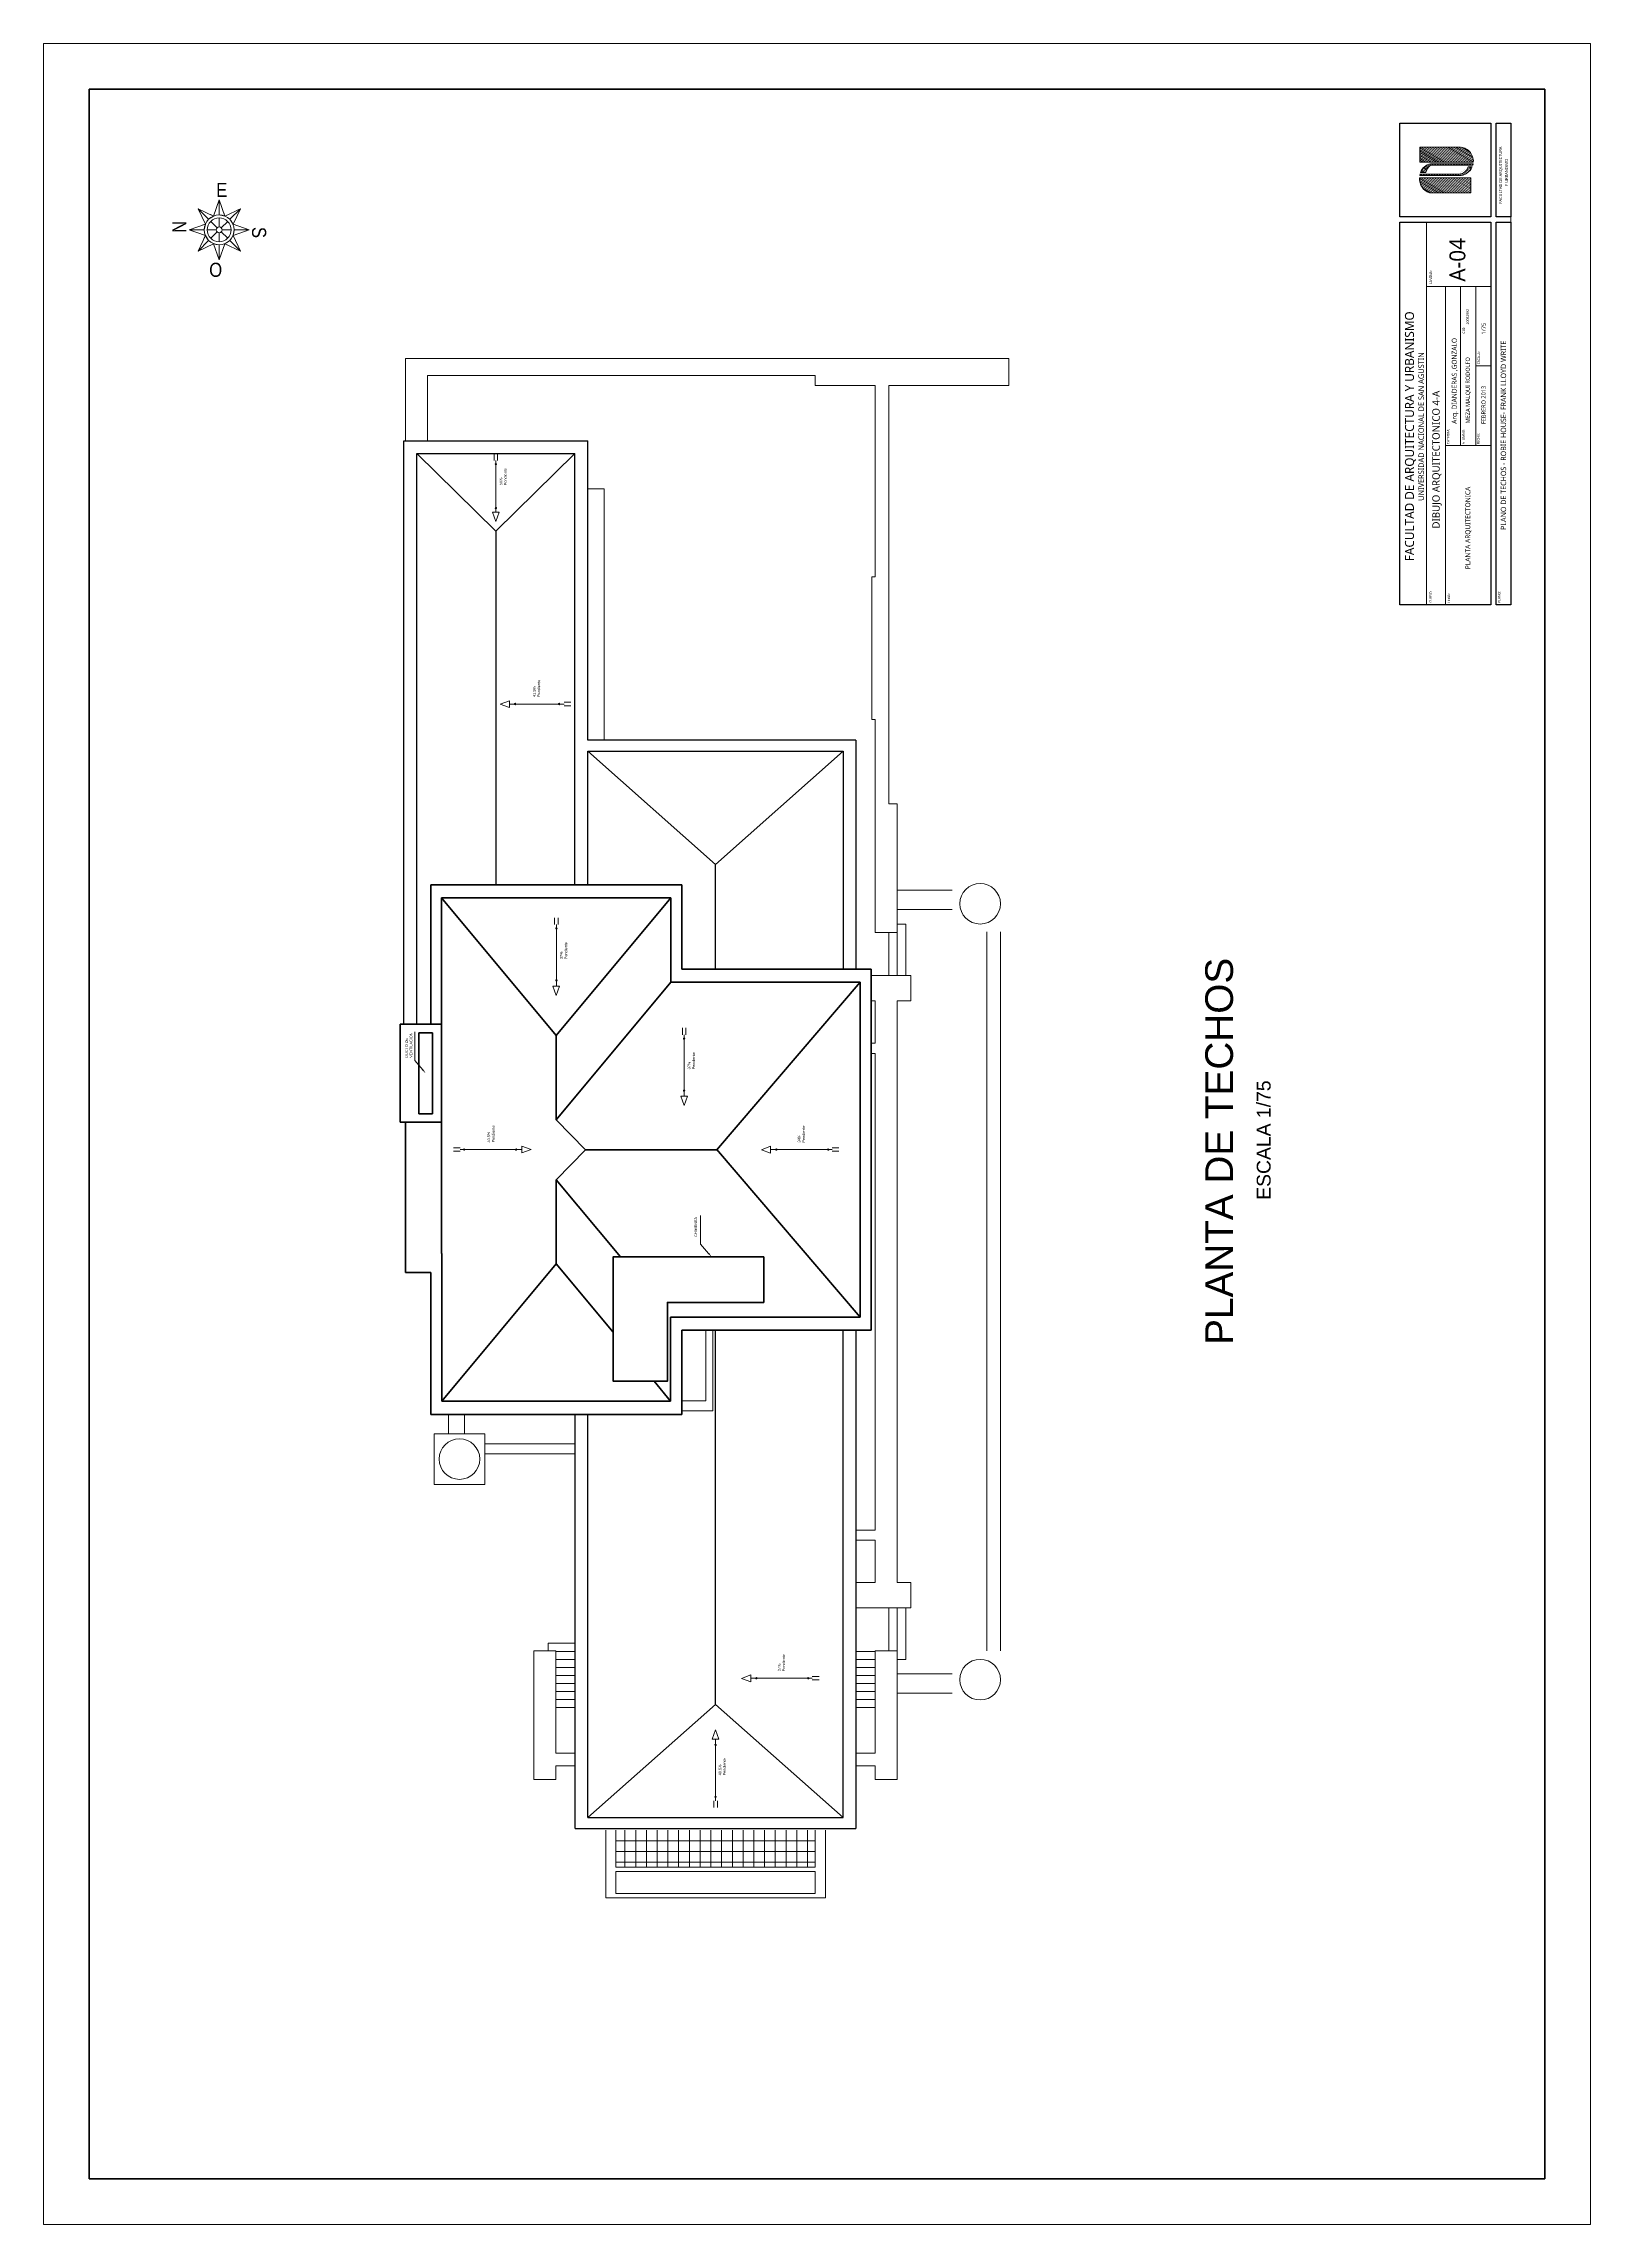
# Model space of a CAD drawing. Header units: millimetres. Extents: x -1459 to -1413, y -119 to 301.
# Drawn here: x -1459 to -1413.3, y 94.2 to 158.7 of the extents above; entities that cross this region are included whole.
import ezdxf

# ---------------------------------------------------------------- set-up
doc = ezdxf.new("R2010")
doc.units = ezdxf.units.MM
doc.linetypes.add('PTS_EXT', pattern=[999999, 0, -999999])
doc.layers.get('0').update_dxf_attribs({"lineweight": 0})
for name, color, linetype, lineweight in [('CORTE PLUMA 5', 5, 'Continuous', 40), ('GRADAS CAMBIO NIVEL', 3, 'Continuous', 15), ('MURO VISTO', 6, 'Continuous', 18), ('PLUMA 4', 8, 'Continuous', 30), ('PLUMA 6', 140, 'Continuous', 50), ('ROTULO', 7, 'Continuous', 5), ('SANITARIOS', 130, 'Continuous', 13), ('TEXTOS', 30, 'Continuous', 5), ('TEXTURAS', 227, 'Continuous', 0)]:
    doc.layers.add(name, color=color, linetype=linetype, lineweight=lineweight)
doc.styles.add('Arial', font='arial.ttf')
doc.styles.add('Lucida handwriting', font='', dxfattribs={"width": 0.9, "oblique": 10})
doc.styles.get("Standard").update_dxf_attribs({"font": 'arial.ttf'})
doc.styles.get('Lucida handwriting').set_extended_font_data('Lucida Handwriting')

# ---------------------------------------------------------------- blocks, each defined once
blk = doc.blocks.new('CIRCULO GRADA')
at = {"layer": 'GRADAS CAMBIO NIVEL'}
h = blk.add_hatch(color=256, dxfattribs=at)
h.paths.add_polyline_path([(0.014, 0.014, 0.414214), (-0.014, 0.014), (0, 0)])
h.paths.add_polyline_path([(0.014, 0.014), (0, 0), (0.014, -0.014, 0.414214)])
h.paths.add_polyline_path([(0.014, -0.014), (0, 0), (-0.014, -0.014, 0.414214)])
h.paths.add_polyline_path([(0, 0), (-0.014, 0.014, 0.414214), (-0.014, -0.014)])
blk.add_circle((0, 0), 0.02, dxfattribs=at)
blk = doc.blocks.new('FLEC')
at = {"layer": 'TEXTOS', "extrusion": (0, 0, -1)}
for p, q in [((203.611, -47.254), (203.889, -47.016)), ((203.889, -47.016), (204.734, -47.016))]:
    blk.add_line(p, q, dxfattribs=at)
blk.add_solid([(-203.597, -47.238), (-203.513, -47.339), (-203.625, -47.271)], dxfattribs=at)
blk = doc.blocks.new('NORT')
at = {"linetype": 'Continuous'}
for p, q in [((523.433, 49.433), (523.266, 49.784)), ((523.617, 49.617), (523.747, 49.983)), ((523.877, 49.617), (524.228, 49.784)), ((523.433, 49.173), (523.067, 49.303)), ((523.679, 49.303), (523.475, 49.303)), ((523.699, 49.351), (523.555, 49.495)), ((523.699, 49.255), (523.555, 49.11)), ((523.747, 49.371), (523.747, 49.575)), ((523.747, 49.235), (523.747, 49.031)), ((523.795, 49.351), (523.94, 49.495)), ((523.94, 49.11), (523.795, 49.255)), ((523.815, 49.303), (524.019, 49.303)), ((524.061, 49.433), (524.427, 49.303)), ((524.061, 49.173), (524.228, 48.822)), ((523.617, 48.989), (523.266, 48.822)), ((523.877, 48.989), (523.747, 48.623))]:
    blk.add_line(p, q, dxfattribs=at)
at = {"linetype": 'PTS_EXT'}
blk.add_lwpolyline([(523.747, 49.983), (523.617, 49.617), (523.266, 49.784), (523.433, 49.433), (523.067, 49.303), (523.433, 49.173), (523.266, 48.822), (523.617, 48.989), (523.747, 48.623), (523.877, 48.989), (524.228, 48.822), (524.061, 49.173), (524.427, 49.303), (524.061, 49.433), (524.228, 49.784), (523.877, 49.617)], close=True, dxfattribs=at)
at = {"linetype": 'Continuous'}
for points in [[(523.266, 49.784), (523.507, 49.543), (523.617, 49.617), (523.266, 49.784)], [(523.747, 49.983), (523.747, 49.643), (523.877, 49.617), (523.747, 49.983)], [(524.228, 49.784), (523.988, 49.543), (524.061, 49.433), (524.228, 49.784)], [(523.067, 49.303), (523.407, 49.303), (523.433, 49.433), (523.067, 49.303)], [(523.266, 48.822), (523.507, 49.062), (523.433, 49.173), (523.266, 48.822)], [(524.427, 49.303), (524.087, 49.303), (524.061, 49.173), (524.427, 49.303)], [(523.747, 48.623), (523.747, 48.963), (523.617, 48.989), (523.747, 48.623)], [(524.228, 48.822), (523.988, 49.062), (523.877, 48.989), (524.228, 48.822)]]:
    blk.add_lwpolyline(points, close=True, dxfattribs=at)
for radius in [0.34, 0.272, 0.068]:
    blk.add_circle((523.747, 49.303), radius, dxfattribs=at)
at = {"linetype": 'Continuous', "width": 0.85}
for s, rotation, p in [('N', 0, (523.679, 50.051)), ('O', 90, (522.999, 49.235)), ('E', 270, (524.495, 49.371)), ('S', 180, (523.815, 48.555))]:
    blk.add_text(s, height=0.32, rotation=rotation, dxfattribs=at).set_placement(p)

msp = doc.modelspace()

# ---------------------------------------------------------------- hatches: boundary and pattern name
at = {"layer": 'ROTULO', "lineweight": 15}
h = msp.add_hatch(dxfattribs=at)
h.set_pattern_fill('_USER', color=256, scale=0.039583, angle=510, style=0, pattern_type=0)
h.set_pattern_definition([(150, (-1413.876463, 169.42668), (-0.01979167, -0.03428017), [])])
edge = h.paths.add_edge_path()
edge.add_ellipse((-1417.931, 154.729), major_axis=(0, -0.442), ratio=0.911827, start_angle=267.50809, end_angle=344.46275)
edge.add_line((-1418.039, 154.303), (-1416.817, 154.303))
edge.add_line((-1416.817, 154.303), (-1416.817, 154.325))
edge.add_line((-1416.817, 154.325), (-1416.817, 154.748))
edge.add_line((-1416.817, 154.748), (-1418.334, 154.748))
edge = h.paths.add_edge_path()
edge.add_ellipse((-1417.931, 154.729), major_axis=(0, -0.442), ratio=0.911827, start_angle=253.25312, end_angle=259.47984)
edge.add_line((-1418.327, 154.81), (-1417.163, 154.81))
edge.add_arc((-1417.163, 155.232), 0.423, 630, 697.35305)
edge.add_line((-1416.773, 155.069), (-1416.897, 155.069))
edge.add_arc((-1417.17, 155.138), 0.282, 631.35232, 705.94712, ccw=False)
edge.add_line((-1417.163, 154.856), (-1418.317, 154.856))
edge = h.paths.add_edge_path()
edge.add_line((-1418.008, 155.116), (-1416.757, 155.116))
edge.add_arc((-1417.163, 155.232), 0.423, 704.06229, 710.55315)
edge.add_line((-1416.746, 155.163), (-1418.008, 155.163))
edge.add_ellipse((-1417.931, 154.729), major_axis=(0, -0.442), ratio=0.911827, start_angle=191.0699, end_angle=246.26)
edge.add_line((-1418.3, 154.907), (-1418.296, 154.903))
edge.add_line((-1418.296, 154.903), (-1418.146, 154.903))
edge.add_arc((-1417.789, 154.824), 0.366, 486.91721, 527.47845, ccw=False)
h.paths.add_polyline_path([(-1418.324, 155.655), (-1418.324, 155.209), (-1416.741, 155.209, 0.430031), (-1417.163, 155.655)])
at = {"layer": 'TEXTURAS'}
h = msp.add_hatch(dxfattribs=at)
h.set_pattern_fill('ANSI37', color=256, scale=0.1, angle=45, style=0)
h.set_pattern_definition([(180, (-1317.3728, -39.8532), (-6e-17, -0.3175), []), (270, (-1317.3728, -39.8532), (0.3175, -6e-17), [])])
h.paths.add_polyline_path([(-1442.103, 105.875), (-1442.103, 104.775), (-1436.203, 104.775), (-1436.203, 105.875)])

# ---------------------------------------------------------------- linework, layer by layer
at = {"layer": 'CORTE PLUMA 5'}
for p, q in [((-1447.578, 133.833), (-1447.578, 129.709)), ((-1440.152, 133.833), (-1447.578, 133.833)), ((-1440.152, 131.342), (-1440.152, 133.833)), ((-1443.865, 129.379), (-1447.256, 133.448)), ((-1440.474, 133.448), (-1447.256, 133.448)), ((-1447.256, 133.448), (-1447.256, 129.709)), ((-1443.865, 129.379), (-1440.474, 133.448)), ((-1440.474, 130.957), (-1440.474, 133.448)), ((-1443.865, 126.888), (-1440.474, 130.957)), ((-1434.878, 130.957), (-1440.474, 130.957)), ((-1434.548, 131.342), (-1440.152, 131.342)), ((-1439.128, 125.987), (-1434.878, 130.957)), ((-1434.878, 121.044), (-1434.878, 130.957)), ((-1434.548, 120.658), (-1434.548, 131.342)), ((-1443.865, 126.888, -3.59), (-1443.865, 129.379, -3.59)), ((-1448.328, 126.813), (-1448.328, 122.363)), ((-1447.256, 126.813), (-1447.256, 122.925)), ((-1443.005, 126), (-1443.865, 126.888)), ((-1443.005, 126), (-1443.865, 125.113)), ((-1443.005, 126), (-1439.128, 126)), ((-1439.128, 126.013), (-1434.878, 121.044)), ((-1443.865, 122.622), (-1443.865, 125.113)), ((-1443.865, 125.113), (-1441.964, 122.832)), ((-1447.248, 122.925), (-1447.248, 118.563)), ((-1443.865, 122.622), (-1447.248, 118.563)), ((-1443.865, 122.622), (-1442.181, 120.601)), ((-1448.328, 122.363), (-1447.578, 122.363)), ((-1447.578, 122.363), (-1447.578, 118.167)), ((-1440.482, 121.044), (-1434.878, 121.044)), ((-1440.482, 121.044), (-1440.482, 118.563)), ((-1440.152, 120.658), (-1440.152, 118.167)), ((-1440.152, 120.658), (-1434.548, 120.658)), ((-1440.972, 119.15), (-1440.482, 118.563)), ((-1440.152, 118.167), (-1447.578, 118.167)), ((-1440.482, 118.563), (-1447.248, 118.563))]:
    msp.add_line(p, q, dxfattribs=at)
at = {"layer": 'GRADAS CAMBIO NIVEL'}
for p, q in [((-1445.701, 146.587), (-1445.701, 146.387)), ((-1445.601, 146.587), (-1445.601, 146.387)), ((-1445.651, 144.858), (-1445.651, 146.387)), ((-1445.251, 139.182), (-1443.632, 139.182)), ((-1443.432, 139.232), (-1443.632, 139.232)), ((-1443.432, 139.132), (-1443.632, 139.132)), ((-1443.913, 132.861, -3.59), (-1443.913, 132.661, -3.59)), ((-1443.863, 132.661, -3.59), (-1443.863, 130.84, -3.59)), ((-1443.813, 132.861, -3.59), (-1443.813, 132.661, -3.59)), ((-1434.028, 132.425), (-1434.028, 131.15)), ((-1433.778, 132.425), (-1433.778, 131.15)), ((-1440.133, 129.601), (-1440.133, 129.401)), ((-1440.083, 129.401), (-1440.083, 127.58)), ((-1440.033, 129.601), (-1440.033, 129.401)), ((-1446.905, 126.055), (-1446.705, 126.055)), ((-1446.905, 125.955), (-1446.705, 125.955)), ((-1446.705, 126.005), (-1444.884, 126.005)), ((-1435.703, 126.003), (-1437.524, 126.003)), ((-1435.503, 126.053), (-1435.703, 126.053)), ((-1435.503, 125.953), (-1435.703, 125.953)), ((-1434.028, 111.175), (-1434.028, 112.45)), ((-1433.778, 111.175), (-1433.778, 112.45)), ((-1443.875, 110.925), (-1443.303, 110.925)), ((-1443.875, 110.688), (-1443.303, 110.688)), ((-1443.875, 110.45), (-1443.303, 110.45)), ((-1436.294, 110.366), (-1438.115, 110.366)), ((-1436.094, 110.416), (-1436.294, 110.416)), ((-1436.094, 110.316), (-1436.294, 110.316)), ((-1434.431, 110.925), (-1435.003, 110.925)), ((-1434.431, 110.688), (-1435.003, 110.688)), ((-1434.431, 110.45), (-1435.003, 110.45)), ((-1443.875, 110.213), (-1443.303, 110.213)), ((-1443.875, 109.975), (-1443.303, 109.975)), ((-1443.875, 109.738), (-1443.303, 109.738)), ((-1434.431, 110.213), (-1435.003, 110.213)), ((-1434.431, 109.975), (-1435.003, 109.975)), ((-1434.431, 109.738), (-1435.003, 109.738)), ((-1443.875, 109.5), (-1443.303, 109.5)), ((-1434.431, 109.5), (-1435.003, 109.5)), ((-1439.151, 106.744), (-1439.151, 108.565)), ((-1439.201, 106.544), (-1439.201, 106.744)), ((-1439.101, 106.544), (-1439.101, 106.744))]:
    msp.add_line(p, q, dxfattribs=at)
for points in [[(-1445.553, 144.858), (-1445.653, 144.582), (-1445.753, 144.858)], [(-1445.251, 139.28), (-1445.526, 139.18), (-1445.251, 139.08)], [(-1439.985, 127.58), (-1440.085, 127.305), (-1440.185, 127.58)], [(-1444.884, 126.103), (-1444.609, 126.003), (-1444.884, 125.903)], [(-1437.524, 126.1), (-1437.799, 126), (-1437.524, 125.9)], [(-1438.115, 110.464), (-1438.39, 110.364), (-1438.115, 110.264)], [(-1439.053, 108.565), (-1439.153, 108.84), (-1439.253, 108.565)]]:
    msp.add_lwpolyline(points, close=True, dxfattribs=at)
for points in [[(-1433.528, 131.15), (-1433.528, 132.675), (-1433.781, 132.675)], [(-1433.528, 112.45), (-1433.528, 110.925), (-1433.781, 110.925)], [(-1443.303, 111.163), (-1443.875, 111.163)], [(-1435.003, 111.163), (-1434.431, 111.163)]]:
    msp.add_lwpolyline(points, dxfattribs=at)
at = {"layer": 'GRADAS CAMBIO NIVEL', "elevation": -3.59}
msp.add_lwpolyline([(-1443.765, 130.84), (-1443.865, 130.565), (-1443.965, 130.84)], close=True, dxfattribs=at)
at = {"layer": 'MURO VISTO'}
for p, q in [((-1448.328, 149.4), (-1430.478, 149.4)), ((-1448.328, 146.969), (-1448.328, 149.4)), ((-1430.478, 149.4), (-1430.478, 148.6)), ((-1447.678, 146.969), (-1447.678, 148.9)), ((-1447.678, 148.9), (-1436.203, 148.9)), ((-1436.203, 148.6), (-1436.203, 148.9)), ((-1434.428, 148.6), (-1436.203, 148.6)), ((-1434.428, 142.943), (-1434.428, 148.6)), ((-1430.478, 148.6), (-1434.028, 148.6)), ((-1434.028, 136.225), (-1434.028, 148.6)), ((-1442.453, 145.55), (-1442.928, 145.55)), ((-1442.453, 138.115), (-1442.453, 145.55)), ((-1434.528, 142.943), (-1434.428, 142.943)), ((-1434.528, 138.723), (-1434.528, 142.943)), ((-1434.528, 138.723), (-1434.428, 138.723)), ((-1434.428, 138.723), (-1434.428, 132.425)), ((-1434.028, 136.225), (-1433.781, 136.225)), ((-1433.781, 136.225), (-1433.781, 132.425)), ((-1432.158, 133.675), (-1433.781, 133.675)), ((-1432.158, 133.1), (-1433.781, 133.1)), ((-1433.781, 132.425), (-1434.431, 132.425)), ((-1431.128, 111.175), (-1431.128, 132.441)), ((-1430.728, 111.175), (-1430.728, 132.441)), ((-1433.379, 131.15), (-1434.548, 131.15)), ((-1433.379, 130.4), (-1433.379, 131.15)), ((-1434.548, 130.4), (-1434.428, 130.4)), ((-1434.428, 129.15), (-1434.428, 130.4)), ((-1433.779, 130.4), (-1433.379, 130.4)), ((-1433.779, 130.4, -0.202), (-1433.779, 113.2, -0.202)), ((-1434.428, 129.15), (-1434.548, 129.15)), ((-1434.548, 128.85), (-1434.428, 128.85)), ((-1434.428, 114.75), (-1434.428, 128.85)), ((-1447.053, 118.167), (-1447.053, 117.6)), ((-1446.578, 118.167), (-1446.578, 117.6)), ((-1443.303, 117.3), (-1445.978, 117.3)), ((-1443.303, 117), (-1445.978, 117)), ((-1435.003, 114.75), (-1434.428, 114.75)), ((-1434.428, 114.45), (-1435.003, 114.45)), ((-1434.428, 113.2), (-1434.428, 114.45)), ((-1435.003, 113.2), (-1434.428, 113.2)), ((-1433.779, 113.2), (-1433.379, 113.2)), ((-1433.379, 113.2), (-1433.379, 112.45)), ((-1433.379, 112.45), (-1435.003, 112.45)), ((-1444.525, 111.175), (-1443.875, 111.175)), ((-1444.525, 107.375), (-1444.525, 111.175)), ((-1443.875, 111.175), (-1443.875, 108.15)), ((-1433.781, 111.175), (-1434.431, 111.175)), ((-1434.431, 111.175), (-1434.431, 108.15)), ((-1433.781, 107.375), (-1433.781, 111.175)), ((-1432.158, 110.5), (-1433.781, 110.5)), ((-1432.158, 109.925), (-1433.781, 109.925)), ((-1443.875, 108.15), (-1443.303, 108.15)), ((-1443.303, 107.775), (-1443.875, 107.775)), ((-1443.875, 107.775), (-1443.875, 107.375)), ((-1434.431, 108.15), (-1435.003, 108.15)), ((-1434.431, 107.775), (-1434.431, 107.375)), ((-1443.875, 107.375), (-1444.525, 107.375)), ((-1434.431, 107.375), (-1433.781, 107.375))]:
    msp.add_line(p, q, dxfattribs=at)
for points in [[(-1440.152, 118.275), (-1439.231, 118.275), (-1439.231, 120.658)], [(-1439.443, 120.658), (-1439.443, 118.575), (-1440.152, 118.575)], [(-1443.303, 111.4), (-1444.103, 111.4), (-1444.103, 111.175)], [(-1442.929, 111.075), (-1442.928, 111.075)], [(-1435.003, 107.775), (-1434.431, 107.775)], [(-1442.403, 105.875), (-1442.403, 103.875), (-1435.903, 103.875)], [(-1436.203, 105.875), (-1436.203, 104.775), (-1442.103, 104.775)], [(-1442.103, 105.875), (-1442.103, 104.775)], [(-1435.903, 103.875), (-1435.903, 105.875)]]:
    msp.add_lwpolyline(points, dxfattribs=at)
for points in [[(-1447.478, 117.6), (-1445.978, 117.6), (-1445.978, 116.1), (-1447.478, 116.1)], [(-1442.103, 104), (-1442.103, 104.65), (-1436.203, 104.65), (-1436.203, 104)]]:
    msp.add_lwpolyline(points, close=True, dxfattribs=at)
for centre in [(-1431.328, 133.275), (-1446.728, 116.85), (-1431.328, 110.325)]:
    msp.add_circle(centre, 0.6, dxfattribs=at)
at = {"layer": 'PLUMA 4'}
for p, q in [((-1448.378, 146.969), (-1442.928, 146.969)), ((-1448.378, 129.709), (-1448.378, 146.969)), ((-1447.991, 129.709), (-1447.991, 146.589)), ((-1447.991, 146.589), (-1443.315, 146.589)), ((-1445.653, 144.291), (-1447.991, 146.589)), ((-1445.653, 144.291), (-1443.315, 146.589)), ((-1443.315, 133.833), (-1443.315, 146.589)), ((-1442.928, 138.115), (-1442.928, 146.969)), ((-1445.653, 144.291), (-1445.653, 133.833)), ((-1435.003, 138.115), (-1442.928, 138.115)), ((-1435.003, 138.115), (-1435.003, 131.342)), ((-1442.928, 133.833), (-1442.928, 137.783)), ((-1442.928, 137.783), (-1435.378, 137.783)), ((-1442.928, 137.783), (-1439.153, 134.44)), ((-1435.378, 137.783), (-1439.153, 134.44)), ((-1435.378, 137.783), (-1435.378, 131.342)), ((-1439.153, 131.342), (-1439.153, 134.44)), ((-1439.153, 109.594), (-1439.153, 120.658)), ((-1435.378, 106.25), (-1435.378, 120.658)), ((-1435.003, 120.658), (-1435.003, 105.919)), ((-1443.303, 105.919), (-1443.303, 118.167)), ((-1442.928, 106.25), (-1442.928, 118.167)), ((-1442.928, 106.251), (-1439.153, 109.594)), ((-1435.378, 106.251), (-1439.153, 109.594)), ((-1443.303, 105.919), (-1435.003, 105.919)), ((-1442.928, 106.25), (-1435.378, 106.25))]:
    msp.add_line(p, q, dxfattribs=at)
at = {"layer": 'PLUMA 6'}
for p, q in [((-1447.256, 129.709), (-1448.478, 129.709)), ((-1448.478, 126.813), (-1448.478, 129.709)), ((-1447.256, 126.813), (-1447.256, 129.709)), ((-1447.928, 127.063), (-1447.928, 129.459)), ((-1447.528, 129.459), (-1447.928, 129.459)), ((-1447.528, 127.063), (-1447.528, 129.459)), ((-1448.478, 126.813), (-1447.256, 126.813)), ((-1447.928, 127.063), (-1447.528, 127.063)), ((-1437.728, 122.832), (-1437.728, 121.482))]:
    msp.add_line(p, q, dxfattribs=at)
msp.add_lwpolyline([(-1437.728, 122.832), (-1442.181, 122.832), (-1442.181, 119.15), (-1440.578, 119.15), (-1440.578, 121.482), (-1437.728, 121.482)], dxfattribs=at)
at = {"layer": 'ROTULO', "ltscale": 0.015}
msp.add_line((-1415.628, 142.114), (-1415.628, 156.364), dxfattribs=at)
at = {"layer": 'ROTULO', "lineweight": 15, "ltscale": 0.2}
for p, q in [((-1418.324, 155.209), (-1418.324, 155.655)), ((-1418.324, 155.655), (-1417.163, 155.655)), ((-1417.163, 154.81), (-1418.327, 154.81)), ((-1418.324, 155.209), (-1416.741, 155.209)), ((-1417.163, 154.856), (-1418.317, 154.856)), ((-1418.146, 154.903), (-1418.302, 154.903)), ((-1418.008, 155.163), (-1416.746, 155.163)), ((-1418.008, 155.116), (-1416.757, 155.116)), ((-1416.897, 155.069), (-1416.773, 155.069)), ((-1416.817, 154.748), (-1418.334, 154.748)), ((-1418.039, 154.303), (-1416.817, 154.303)), ((-1416.817, 154.303), (-1416.817, 154.748))]:
    msp.add_line(p, q, dxfattribs=at)
at = {"layer": 'ROTULO', "lineweight": 15}
for p, q in [((-1418.296, 154.903), (-1418.3, 154.907)), ((-1418.122, 142.114), (-1418.122, 153.435)), ((-1416.222, 151.535), (-1418.122, 151.535)), ((-1417.568, 142.114), (-1417.568, 151.535)), ((-1417.119, 146.825), (-1417.119, 151.535)), ((-1416.671, 146.825), (-1416.671, 151.535)), ((-1416.671, 149.18), (-1416.222, 149.18)), ((-1417.568, 146.825), (-1416.222, 146.825))]:
    msp.add_line(p, q, dxfattribs=at)
at = {"layer": 'ROTULO'}
msp.add_lwpolyline([(-1413.278, 94.214), (-1413.278, 158.714), (-1459.028, 158.714), (-1459.028, 94.214)], close=True, dxfattribs=at)
at = {"layer": 'ROTULO', "lineweight": 40}
msp.add_lwpolyline([(-1414.628, 95.564), (-1414.628, 157.364), (-1457.678, 157.364), (-1457.678, 95.564)], close=True, dxfattribs=at)
at = {"layer": 'ROTULO', "lineweight": 30}
for points in [[(-1416.222, 156.364), (-1416.222, 153.593), (-1418.914, 153.593), (-1418.914, 156.364)], [(-1416.064, 153.593), (-1416.064, 156.364), (-1415.628, 156.364), (-1415.628, 153.593)], [(-1418.914, 142.114), (-1418.914, 153.435), (-1416.222, 153.435), (-1416.222, 142.114)], [(-1416.064, 142.114), (-1416.064, 153.435), (-1415.628, 153.435), (-1415.628, 142.114)]]:
    msp.add_lwpolyline(points, close=True, dxfattribs=at)
at = {"layer": 'ROTULO', "lineweight": 20}
msp.add_lwpolyline([(-1418.914, 142.114), (-1418.914, 153.435), (-1418.122, 153.435), (-1418.122, 142.114)], close=True, dxfattribs=at)
at = {"layer": 'ROTULO', "lineweight": 15, "ltscale": 0.2}
for centre, radius, start, end in [((-1417.163, 155.232), 0.423, 356.92328, 90), ((-1417.789, 154.824), 0.366, 126.91721, 167.47845), ((-1417.17, 155.138), 0.282, 271.35232, 345.94712), ((-1417.163, 155.232), 0.423, 270, 337.35305), ((-1417.163, 155.232), 0.423, 344.06229, 350.55315)]:
    msp.add_arc(centre, radius, start, end, dxfattribs=at)
for start_param, end_param in [(4.420101, 4.528778), (3.334799, 4.307728), (4.668897, 6.012009)]:
    msp.add_ellipse((-1417.931, 154.729), major_axis=(0, -0.442), ratio=0.911827, start_param=start_param, end_param=end_param, dxfattribs=at)

# ---------------------------------------------------------------- block references
at = {"rotation": 90}
for p in [(-1495.067, -75.251), (-1486.612, -80.68)]:
    msp.add_blockref('FLEC', p, dxfattribs=at)
at = {"layer": 'GRADAS CAMBIO NIVEL'}
for p, rotation in [((-1445.651, 146.276), 270.0000025980065), ((-1443.863, 132.545, -3.59), 270.0000025980065), ((-1440.083, 129.286), 270.0000025980065), ((-1446.589, 126.005), 2.59800653915011e-06)]:
    msp.add_blockref('CIRCULO GRADA', p, dxfattribs=dict(at, rotation=rotation))
at = {"layer": 'GRADAS CAMBIO NIVEL', "xscale": -1}
for p, rotation in [((-1443.782, 139.182), 359.9999974019935), ((-1435.819, 126.003), 359.9999974019935), ((-1436.41, 110.366), 359.9999974019935), ((-1439.151, 106.86), 269.9999974019935)]:
    msp.add_blockref('CIRCULO GRADA', p, dxfattribs=dict(at, rotation=rotation))
at = {"layer": 'ROTULO', "xscale": 1.3, "yscale": 1.3, "zscale": 1.3, "rotation": 90}
msp.add_blockref('NORT', (-1389.741, -527.666), dxfattribs=at)
at = {"layer": 'SANITARIOS'}
for p, rotation in [((-1445.651, 144.975), 270.0000025980065), ((-1443.863, 131.009, -3.59), 270.0000025980065), ((-1440.083, 127.749), 270.0000025980065), ((-1445.053, 126.005), 2.59800653915011e-06)]:
    msp.add_blockref('CIRCULO GRADA', p, dxfattribs=dict(at, rotation=rotation))
at = {"layer": 'SANITARIOS', "xscale": -1}
for p, rotation in [((-1445.082, 139.182), 359.9999974019935), ((-1437.356, 126.003), 359.9999974019935), ((-1437.946, 110.366), 359.9999974019935), ((-1439.151, 108.396), 269.9999974019935)]:
    msp.add_blockref('CIRCULO GRADA', p, dxfattribs=dict(at, rotation=rotation))

# ---------------------------------------------------------------- texts
at = {"layer": 'ROTULO', "style": 'Lucida handwriting'}
for s, height, p in [('FACULTAD DE ARQUITECTURA', 0.08934, (-1415.892, 153.982)), ('Y URBANISMO', 0.08934, (-1415.717, 154.498)), ('A-04', 0.4705, (-1416.977, 151.674)), ('LAMINA:', 0.0745, (-1417.964, 151.603)), ('FACULTAD DE ARQUITECTURA Y URBANISMO', 0.26706, (-1418.496, 143.405)), ('CUI:', 0.0745, (-1416.987, 150.139)), ('20082992', 0.0745, (-1416.873, 150.411)), ('1/75', 0.1242, (-1416.371, 150.111)), ('Arq. DIANDERAS ,GONZALO', 0.14608, (-1417.231, 147.468)), (' PLANO DE TECHOS - ROBIE HOUSE- FRANK LLOYD WRITE', 0.15748, (-1415.771, 144.274)), ('UNIVERSIDAD NACIONAL DE SAN AGUSTIN', 0.16314, (-1418.201, 145.191)), ('MEZA MALQUI RODOLFO', 0.12417, (-1416.843, 147.483)), ('ESCALA:', 0.0745, (-1416.543, 149.235)), ('DIBUJO ARQUITECTONICO 4-A', 0.21949, (-1417.735, 144.371)), ('FEBRERO 2013', 0.12417, (-1416.376, 147.46)), ('CATEDRA:', 0.0745, (-1417.446, 146.866)), ('ALUMNO:', 0.0745, (-1416.993, 146.864)), ('FECHA:', 0.0745, (-1416.556, 146.863)), ('PLANTA ARQUITECTONICA', 0.14608, (-1416.831, 143.17)), ('CURSO:', 0.0745, (-1417.969, 142.181)), ('TEMA:', 0.0745, (-1417.43, 142.165)), ('PLANO:', 0.0745, (-1415.94, 142.172))]:
    msp.add_text(s, height=height, rotation=90, dxfattribs=at).set_placement(p)
at = {"layer": 'TEXTOS', "char_height": 0.08, "width": 0.90303, "attachment_point": 4, "rotation": 90, "style": 'Arial'}
for s, insert in [('50%\\PPendiente', (-1445.436, 145.654)), ('41.5%\\PPendiente', (-1444.448, 139.392)), ('37%\\PPendiente', (-1443.648, 131.636, -3.59)), ('DUCTO DE\\PVENTILACION', (-1448.227, 128.72)), ('37%\\PPendiente', (-1439.868, 128.376)), ('40.5%\\PPendiente', (-1445.794, 126.214)), ('34%\\PPendiente', (-1436.614, 126.212)), ('CHIMENEA', (-1439.739, 123.419)), ('37%\\PPendiente', (-1437.204, 110.576)), ('40.5%\\PPendiente', (-1438.956, 107.496))]:
    msp.add_mtext(s, dxfattribs=dict(at, insert=insert))
at = {"layer": 'TEXTOS', "attachment_point": 1, "rotation": 90}
for s, width, insert, char_height in [(' PLANTA DE TECHOS', 13.7258, (-1424.669, 119.91), 0.81932), ('ESCALA 1/75', 5.22666, (-1423.146, 124.518), 0.40966)]:
    msp.add_mtext_dynamic_manual_height_columns(s, width=width, gutter_width=12.5, heights=[0], dxfattribs=dict(at, insert=insert, char_height=char_height))

doc.saveas('drawing.dxf')
